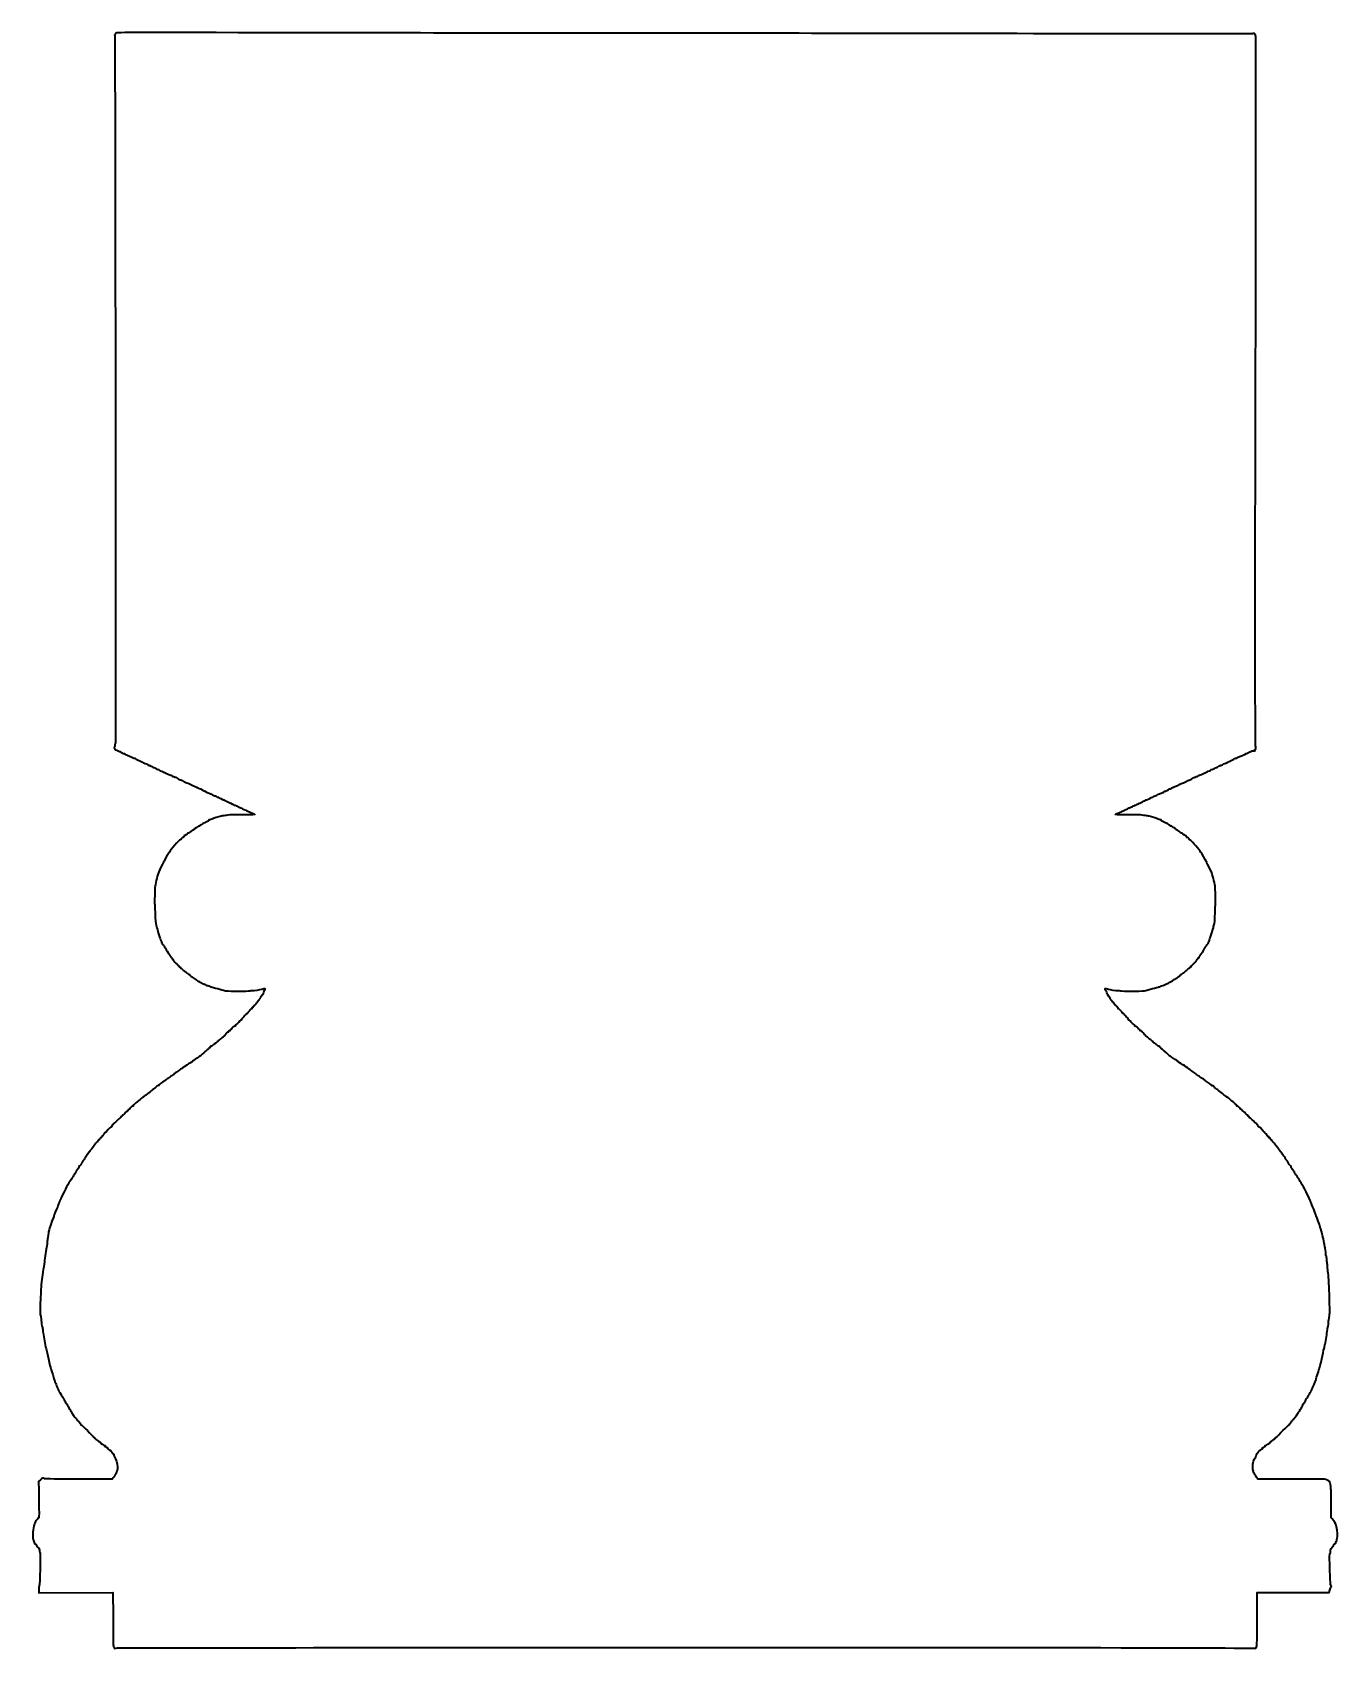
# Model space of a CAD drawing. Header units: millimetres. Extents: x 13 to 105, y -116 to -3.
import ezdxf

# ---------------------------------------------------------------- set-up
doc = ezdxf.new("R2010")
doc.units = ezdxf.units.MM
doc.header["$MEASUREMENT"] = 0
doc.layers.add('Layer 1', color=7, linetype='Continuous', lineweight=0)

msp = doc.modelspace()

# ---------------------------------------------------------------- linework, layer by layer
at = {"layer": 'Layer 1', "color": 12, "lineweight": 35, "true_color": 0xd51116}
msp.add_open_spline([(104.65, -108.36), (104.63, -108.58), (104.62, -108.61), (104.57, -108.73), (104.55, -108.78), (104.54, -108.83), (104.54, -108.84), (104.54, -108.86), (104.52, -108.87), (104.49, -108.87), (104.46, -108.87), (104.43, -108.9), (104.42, -108.92), (104.41, -108.96), (104.35, -109.05), (104.28, -109.13), (104.19, -109.25), (104.17, -109.3), (104.17, -109.41), (104.17, -109.48), (104.15, -109.55), (104.13, -109.57), (104.11, -109.58), (104.1, -109.79), (104.12, -110.28), (104.16, -111.72), (104.16, -111.8), (104.21, -111.82), (104.24, -111.84), (104.24, -111.86), (104.21, -111.91), (104.19, -111.94), (104.15, -112.04), (104.13, -112.13), (104.13, -112.13), (104.08, -112.3), (104.08, -112.3), (104.08, -112.3), (101.57, -112.3), (101.57, -112.3), (101.57, -112.3), (99.05, -112.3), (99.05, -112.3), (99.05, -112.3), (99.05, -112.74), (99.05, -112.74), (99.04, -112.99), (99.04, -113.84), (99.04, -114.62), (99.04, -115.86), (99.03, -116.07), (98.99, -116.11), (98.96, -116.13), (98.95, -116.17), (98.95, -116.19), (98.95, -116.21), (98.93, -116.22), (98.89, -116.2), (98.8, -116.15), (78.79, -116.13), (48.24, -116.15), (29.17, -116.15), (19.29, -116.16), (19.26, -116.18), (19.18, -116.22), (19.16, -116.22), (19.16, -116.18), (19.16, -116.16), (19.14, -116.13), (19.12, -116.11), (19.08, -116.07), (19.07, -115.85), (19.07, -114.62), (19.07, -113.84), (19.07, -112.99), (19.06, -112.74), (19.06, -112.74), (19.05, -112.3), (19.05, -112.3), (19.05, -112.3), (13.89, -112.31), (13.89, -112.31), (13.89, -112.31), (13.89, -112.07), (13.89, -112.07), (13.88, -111.94), (13.9, -111.83), (13.91, -111.82), (13.96, -111.79), (14.01, -109.59), (13.97, -109.56), (13.95, -109.55), (13.94, -109.48), (13.94, -109.41), (13.94, -109.29), (13.92, -109.25), (13.8, -109.13), (13.73, -109.05), (13.68, -108.97), (13.68, -108.94), (13.69, -108.92), (13.67, -108.9), (13.63, -108.89), (13.6, -108.88), (13.57, -108.85), (13.57, -108.84), (13.57, -108.83), (13.55, -108.78), (13.54, -108.73), (13.49, -108.61), (13.48, -108.58), (13.46, -108.36), (13.43, -108.06), (13.55, -107.4), (13.64, -107.4), (13.65, -107.4), (13.66, -107.38), (13.65, -107.37), (13.64, -107.35), (13.66, -107.31), (13.7, -107.27), (13.74, -107.22), (13.78, -107.16), (13.79, -107.14), (13.81, -107.11), (13.83, -107.09), (13.86, -107.09), (13.9, -107.09), (13.9, -106.99), (13.89, -106.41), (13.88, -106.03), (13.88, -105.46), (13.88, -105.13), (13.88, -105.13), (13.87, -104.54), (13.87, -104.54), (13.87, -104.54), (13.99, -104.42), (13.99, -104.42), (14.1, -104.31), (14.24, -104.27), (14.27, -104.34), (14.27, -104.36), (15.31, -104.37), (16.65, -104.37), (16.65, -104.37), (19.02, -104.37), (19.02, -104.37), (19.02, -104.37), (19.09, -104.28), (19.09, -104.28), (19.13, -104.23), (19.16, -104.18), (19.16, -104.16), (19.16, -104.15), (19.2, -104.07), (19.26, -103.99), (19.31, -103.9), (19.35, -103.82), (19.33, -103.8), (19.33, -103.79), (19.33, -103.77), (19.35, -103.75), (19.37, -103.74), (19.38, -103.64), (19.38, -103.52), (19.38, -103.27), (19.28, -102.95), (19.17, -102.8), (19.13, -102.76), (19.11, -102.69), (19.12, -102.66), (19.13, -102.63), (19.12, -102.61), (19.1, -102.62), (19.09, -102.63), (19.07, -102.61), (19.05, -102.57), (19.04, -102.51), (18.86, -102.31), (18.85, -102.34), (18.85, -102.36), (18.83, -102.34), (18.8, -102.31), (18.77, -102.27), (18.73, -102.25), (18.72, -102.26), (18.71, -102.27), (18.69, -102.25), (18.68, -102.21), (18.67, -102.17), (18.65, -102.15), (18.64, -102.16), (18.63, -102.16), (18.6, -102.15), (18.58, -102.12), (18.56, -102.1), (18.53, -102.09), (18.52, -102.1), (18.5, -102.1), (18.5, -102.09), (18.51, -102.06), (18.52, -102.03), (18.52, -102.01), (18.5, -102.03), (18.48, -102.04), (18.43, -102.01), (18.38, -101.97), (18.34, -101.93), (18.29, -101.9), (18.27, -101.91), (18.25, -101.92), (18.24, -101.91), (18.24, -101.88), (18.24, -101.85), (18.23, -101.84), (18.21, -101.85), (18.19, -101.86), (18.18, -101.85), (18.18, -101.82), (18.18, -101.79), (18.16, -101.77), (18.14, -101.77), (18.12, -101.77), (18.05, -101.72), (17.99, -101.67), (17.92, -101.61), (17.87, -101.57), (17.87, -101.58), (17.87, -101.59), (17.85, -101.57), (17.83, -101.52), (17.8, -101.47), (17.76, -101.43), (17.73, -101.43), (17.71, -101.43), (17.69, -101.42), (17.69, -101.41), (17.69, -101.37), (16.87, -100.57), (16.83, -100.57), (16.82, -100.57), (16.78, -100.51), (16.74, -100.44), (16.69, -100.36), (16.65, -100.3), (16.64, -100.3), (16.63, -100.3), (16.54, -100.2), (16.43, -100.07), (16.26, -99.86), (16.16, -99.71), (16.19, -99.71), (16.19, -99.7), (16.17, -99.67), (16.14, -99.63), (16.09, -99.59), (16.07, -99.54), (16.08, -99.52), (16.08, -99.51), (16.07, -99.49), (16.05, -99.48), (16.02, -99.47), (15.99, -99.43), (15.98, -99.39), (15.97, -99.36), (15.94, -99.29), (15.9, -99.25), (15.87, -99.21), (15.85, -99.16), (15.86, -99.15), (15.88, -99.14), (15.87, -99.13), (15.85, -99.13), (15.83, -99.13), (15.78, -99.06), (15.73, -98.97), (15.69, -98.88), (15.61, -98.75), (15.57, -98.68), (15.52, -98.62), (15.45, -98.49), (15.41, -98.42), (15.37, -98.33), (15.33, -98.27), (15.31, -98.27), (15.3, -98.27), (15.29, -98.25), (15.29, -98.24), (15.29, -98.22), (15.25, -98.13), (15.2, -98.02), (15.15, -97.91), (15.09, -97.76), (15.06, -97.69), (15.03, -97.61), (14.99, -97.51), (14.98, -97.47), (14.96, -97.43), (14.94, -97.37), (14.93, -97.35), (14.93, -97.3), (14.78, -96.82), (14.75, -96.73), (14.74, -96.71), (14.73, -96.67), (14.72, -96.66), (14.72, -96.64), (14.71, -96.62), (14.71, -96.61), (14.7, -96.59), (14.7, -96.59), (14.6, -96.18), (14.53, -95.89), (14.47, -95.6), (14.42, -95.36), (14.39, -95.24), (14.38, -95.18), (14.37, -95.18), (14.36, -95.18), (14.34, -95.1), (14.32, -94.98), (14.32, -94.94), (14.29, -94.75), (14.25, -94.57), (14.21, -94.38), (14.18, -94.15), (14.17, -94.04), (14.15, -93.84), (14.14, -93.79), (14.11, -93.72), (14.1, -93.69), (14.09, -93.61), (14.08, -93.52), (14.07, -93.44), (14.07, -93.37), (14.06, -93.37), (14.06, -93.37), (14.05, -93.29), (14.05, -93.2), (14.04, -93.11), (14.02, -92.99), (14, -92.92), (13.96, -92.77), (13.96, -92.44), (14, -91.83), (14.01, -91.58), (14.03, -91.25), (14.03, -91.09), (14.03, -90.94), (14.06, -90.63), (14.09, -90.4), (14.15, -90.04), (14.25, -89.36), (14.29, -89.05), (14.34, -88.72), (14.43, -88.1), (14.45, -88.02), (14.46, -87.97), (14.47, -87.85), (14.47, -87.76), (14.48, -87.67), (14.49, -87.57), (14.5, -87.54), (14.51, -87.52), (14.53, -87.4), (14.54, -87.28), (14.55, -87.16), (14.58, -87), (14.6, -86.93), (14.63, -86.85), (14.65, -86.77), (14.66, -86.74), (14.69, -86.61), (14.9, -86.02), (14.93, -86.01), (14.94, -86.01), (14.95, -85.99), (14.94, -85.98), (14.92, -85.95), (15.09, -85.51), (15.2, -85.3), (15.23, -85.24), (15.26, -85.15), (15.26, -85.12), (15.26, -85.08), (15.28, -85.06), (15.3, -85.06), (15.31, -85.06), (15.32, -85.04), (15.31, -85.01), (15.3, -84.99), (15.31, -84.95), (15.34, -84.93), (15.36, -84.91), (15.37, -84.88), (15.37, -84.87), (15.36, -84.85), (15.36, -84.84), (15.38, -84.84), (15.4, -84.84), (15.41, -84.82), (15.41, -84.79), (15.41, -84.77), (15.42, -84.72), (15.44, -84.69), (15.72, -84.12), (15.97, -83.66), (16.11, -83.47), (16.18, -83.37), (16.24, -83.27), (16.24, -83.26), (16.24, -83.24), (16.29, -83.17), (16.35, -83.09), (16.41, -83.01), (16.46, -82.93), (16.46, -82.91), (16.46, -82.89), (16.47, -82.87), (16.48, -82.87), (16.51, -82.86), (16.67, -82.6), (16.67, -82.57), (16.67, -82.56), (16.7, -82.51), (16.73, -82.47), (16.77, -82.43), (16.81, -82.38), (16.82, -82.36), (16.84, -82.35), (16.87, -82.29), (16.9, -82.23), (16.93, -82.16), (16.98, -82.09), (17.01, -82.06), (17.04, -82.03), (17.07, -81.99), (17.07, -81.98), (17.07, -81.96), (17.14, -81.87), (17.21, -81.77), (17.29, -81.67), (17.35, -81.57), (17.35, -81.55), (17.35, -81.54), (17.37, -81.52), (17.4, -81.51), (17.42, -81.5), (17.44, -81.48), (17.44, -81.46), (17.44, -81.44), (17.47, -81.4), (17.5, -81.37), (17.56, -81.3), (17.57, -81.29), (17.76, -81.03), (17.84, -80.92), (17.93, -80.82), (17.95, -80.8), (17.97, -80.78), (17.99, -80.74), (18.01, -80.71), (18.01, -80.68), (18.05, -80.66), (18.07, -80.66), (18.1, -80.66), (18.12, -80.64), (18.12, -80.61), (18.12, -80.55), (18.19, -80.47), (18.22, -80.5), (18.23, -80.51), (18.24, -80.5), (18.24, -80.48), (18.24, -80.43), (18.32, -80.35), (18.34, -80.38), (18.36, -80.38), (18.36, -80.38), (18.36, -80.35), (18.36, -80.31), (18.52, -80.12), (18.54, -80.13), (18.55, -80.13), (18.6, -80.09), (18.64, -80.03), (18.76, -79.88), (18.94, -79.71), (18.96, -79.73), (18.97, -79.74), (18.98, -79.72), (18.98, -79.7), (18.98, -79.67), (19, -79.64), (19.02, -79.63), (19.05, -79.62), (19.07, -79.59), (19.07, -79.57), (19.07, -79.54), (19.09, -79.52), (19.1, -79.52), (19.12, -79.52), (19.22, -79.43), (19.33, -79.32), (19.44, -79.21), (19.55, -79.12), (19.56, -79.12), (19.58, -79.12), (19.59, -79.1), (19.59, -79.08), (19.59, -79.06), (19.62, -79.02), (19.66, -79.02), (19.69, -79.01), (19.71, -78.97), (19.71, -78.95), (19.71, -78.93), (19.73, -78.91), (19.74, -78.92), (19.75, -78.93), (19.82, -78.87), (19.89, -78.8), (19.95, -78.72), (20.03, -78.66), (20.04, -78.66), (20.06, -78.66), (20.09, -78.64), (20.1, -78.6), (20.11, -78.57), (20.14, -78.53), (20.17, -78.53), (20.21, -78.51), (20.24, -78.48), (20.25, -78.44), (20.26, -78.41), (20.28, -78.39), (20.29, -78.4), (20.31, -78.41), (20.34, -78.38), (20.36, -78.34), (20.39, -78.29), (20.42, -78.27), (20.45, -78.27), (20.47, -78.29), (20.48, -78.28), (20.48, -78.26), (20.48, -78.22), (20.69, -78.02), (20.73, -78.02), (20.75, -78.02), (20.76, -78), (20.76, -77.98), (20.76, -77.97), (20.78, -77.94), (20.81, -77.93), (20.84, -77.92), (20.91, -77.88), (20.96, -77.83), (21.13, -77.68), (21.16, -77.65), (21.18, -77.65), (21.2, -77.65), (21.56, -77.37), (21.77, -77.19), (21.81, -77.15), (21.85, -77.13), (21.86, -77.13), (21.87, -77.13), (22.02, -77), (22.12, -76.9), (22.15, -76.87), (22.19, -76.86), (22.21, -76.86), (22.23, -76.88), (22.24, -76.87), (22.24, -76.86), (22.24, -76.82), (22.49, -76.63), (22.68, -76.51), (22.75, -76.47), (22.81, -76.42), (22.83, -76.4), (22.84, -76.38), (22.87, -76.36), (22.89, -76.36), (22.92, -76.36), (22.96, -76.33), (23.06, -76.23), (23.09, -76.2), (23.14, -76.17), (23.16, -76.16), (23.27, -76.11), (23.36, -76.05), (23.33, -76.05), (23.33, -76.04), (23.41, -75.98), (23.52, -75.91), (23.63, -75.83), (23.74, -75.75), (23.77, -75.72), (23.78, -75.7), (23.83, -75.68), (23.87, -75.67), (23.9, -75.65), (23.93, -75.63), (23.93, -75.62), (23.93, -75.6), (23.95, -75.59), (23.97, -75.59), (23.99, -75.59), (24.02, -75.57), (24.03, -75.54), (24.04, -75.51), (24.06, -75.5), (24.08, -75.51), (24.1, -75.52), (24.12, -75.51), (24.13, -75.49), (24.14, -75.46), (24.17, -75.43), (24.19, -75.43), (24.22, -75.43), (24.26, -75.42), (24.28, -75.4), (24.38, -75.3), (24.42, -75.28), (24.45, -75.28), (24.46, -75.28), (24.48, -75.27), (24.48, -75.25), (24.48, -75.23), (24.49, -75.23), (24.51, -75.23), (24.53, -75.25), (24.56, -75.23), (24.58, -75.19), (24.6, -75.16), (24.63, -75.13), (24.66, -75.13), (24.68, -75.13), (24.7, -75.12), (24.7, -75.1), (24.7, -75.08), (24.71, -75.06), (24.73, -75.06), (24.75, -75.06), (24.84, -75), (24.94, -74.93), (25.03, -74.85), (25.11, -74.8), (25.12, -74.8), (25.12, -74.82), (25.26, -74.71), (25.41, -74.56), (25.47, -74.51), (25.52, -74.47), (25.53, -74.47), (25.54, -74.47), (25.58, -74.44), (25.6, -74.4), (25.63, -74.36), (25.67, -74.33), (25.69, -74.33), (25.71, -74.33), (25.74, -74.3), (25.75, -74.26), (25.76, -74.23), (25.78, -74.21), (25.8, -74.22), (25.82, -74.23), (25.85, -74.2), (25.87, -74.16), (25.9, -74.09), (25.92, -74.08), (25.97, -74.09), (25.98, -74.09), (26.02, -74.06), (26.05, -74.02), (26.08, -73.98), (26.11, -73.96), (26.11, -73.98), (26.11, -73.99), (26.14, -73.97), (26.17, -73.93), (26.2, -73.89), (26.23, -73.87), (26.23, -73.88), (26.23, -73.89), (26.27, -73.87), (26.31, -73.83), (26.35, -73.79), (26.42, -73.73), (26.46, -73.7), (26.49, -73.67), (26.53, -73.64), (26.54, -73.64), (26.55, -73.64), (26.61, -73.58), (26.68, -73.51), (26.74, -73.45), (26.81, -73.4), (26.82, -73.4), (26.84, -73.4), (26.85, -73.4), (26.85, -73.38), (26.85, -73.35), (27.05, -73.13), (27.07, -73.15), (27.08, -73.16), (27.1, -73.12), (27.12, -73.08), (27.15, -73.04), (27.18, -73.01), (27.2, -73.02), (27.22, -73.03), (27.25, -73.01), (27.25, -72.97), (27.27, -72.94), (27.29, -72.92), (27.32, -72.92), (27.35, -72.92), (27.36, -72.9), (27.36, -72.89), (27.34, -72.86), (27.55, -72.68), (27.59, -72.69), (27.6, -72.7), (27.62, -72.68), (27.62, -72.66), (27.62, -72.63), (27.65, -72.59), (27.69, -72.56), (27.83, -72.48), (27.89, -72.41), (27.89, -72.37), (27.89, -72.34), (27.9, -72.33), (27.91, -72.34), (27.93, -72.36), (28.04, -72.27), (28.04, -72.23), (28.04, -72.22), (28.1, -72.15), (28.17, -72.09), (28.23, -72.02), (28.31, -71.94), (28.34, -71.89), (28.37, -71.85), (28.41, -71.81), (28.43, -71.81), (28.46, -71.81), (28.48, -71.8), (28.48, -71.78), (28.48, -71.75), (28.56, -71.65), (28.68, -71.53), (28.71, -71.5), (28.74, -71.48), (28.76, -71.49), (28.77, -71.5), (28.78, -71.49), (28.78, -71.48), (28.77, -71.42), (28.78, -71.37), (28.8, -71.39), (28.81, -71.4), (28.85, -71.38), (28.88, -71.33), (28.9, -71.29), (28.94, -71.25), (28.95, -71.26), (28.96, -71.26), (29, -71.21), (29.05, -71.15), (29.09, -71.08), (29.18, -70.98), (29.23, -70.91), (29.29, -70.85), (29.34, -70.77), (29.34, -70.75), (29.34, -70.73), (29.36, -70.7), (29.38, -70.69), (29.42, -70.68), (29.61, -70.33), (29.61, -70.26), (29.61, -70.24), (29.63, -70.21), (29.64, -70.21), (29.66, -70.2), (29.68, -70.16), (29.69, -70.12), (29.7, -70.06), (29.69, -70.06), (29.62, -70.07), (29.57, -70.08), (29.5, -70.1), (29.46, -70.11), (29.38, -70.14), (28.9, -70.21), (28.81, -70.21), (28.79, -70.21), (28.66, -70.21), (28.52, -70.23), (28.14, -70.27), (26.97, -70.25), (26.85, -70.2), (26.76, -70.17), (26.02, -69.97), (25.94, -69.95), (25.9, -69.95), (25.85, -69.93), (25.82, -69.91), (25.75, -69.87), (25.64, -69.84), (25.63, -69.85), (25.63, -69.85), (25.6, -69.84), (25.58, -69.82), (25.55, -69.79), (25.53, -69.78), (25.53, -69.79), (25.53, -69.8), (25.49, -69.79), (25.46, -69.77), (25.42, -69.74), (25.36, -69.72), (25.33, -69.72), (25.31, -69.72), (25.28, -69.71), (25.28, -69.69), (25.28, -69.67), (25.23, -69.65), (25.17, -69.63), (25.11, -69.61), (25.07, -69.58), (25.07, -69.56), (25.07, -69.55), (25.05, -69.54), (25.04, -69.55), (25.03, -69.56), (24.98, -69.53), (24.93, -69.49), (24.89, -69.45), (24.85, -69.42), (24.84, -69.42), (24.81, -69.42), (24.67, -69.32), (24.6, -69.25), (24.57, -69.22), (24.53, -69.2), (24.51, -69.2), (24.5, -69.2), (24.46, -69.16), (24.44, -69.13), (24.41, -69.09), (24.39, -69.07), (24.39, -69.09), (24.39, -69.1), (24.37, -69.09), (24.34, -69.07), (24.24, -68.98), (24.21, -68.95), (24.21, -68.97), (24.2, -68.97), (24.15, -68.93), (24.1, -68.88), (24.04, -68.81), (23.99, -68.77), (23.97, -68.77), (23.96, -68.77), (23.92, -68.73), (23.88, -68.69), (23.84, -68.65), (23.8, -68.62), (23.79, -68.63), (23.78, -68.64), (23.77, -68.62), (23.76, -68.58), (23.75, -68.55), (23.73, -68.53), (23.71, -68.54), (23.69, -68.55), (23.68, -68.53), (23.68, -68.51), (23.68, -68.48), (23.66, -68.46), (23.64, -68.46), (23.62, -68.46), (23.58, -68.43), (23.56, -68.38), (23.54, -68.34), (23.51, -68.31), (23.5, -68.32), (23.48, -68.34), (23.28, -68.11), (23.28, -68.07), (23.28, -68.04), (23.26, -68.02), (23.23, -68.01), (23.21, -68), (23.19, -67.97), (23.19, -67.95), (23.19, -67.93), (23.18, -67.91), (23.16, -67.91), (23.14, -67.91), (23.12, -67.88), (23.11, -67.85), (23.09, -67.82), (23.05, -67.77), (23.01, -67.72), (22.98, -67.68), (22.94, -67.63), (22.94, -67.62), (22.94, -67.6), (22.9, -67.53), (22.85, -67.46), (22.8, -67.38), (22.77, -67.32), (22.78, -67.32), (22.79, -67.32), (22.79, -67.31), (22.77, -67.3), (22.76, -67.29), (22.71, -67.22), (22.67, -67.15), (22.63, -67.09), (22.58, -67.01), (22.56, -66.99), (22.46, -66.88), (22.45, -66.86), (22.47, -66.86), (22.48, -66.86), (22.47, -66.84), (22.45, -66.81), (22.43, -66.79), (22.43, -66.77), (22.44, -66.77), (22.46, -66.77), (22.45, -66.76), (22.43, -66.74), (22.41, -66.73), (22.39, -66.69), (22.38, -66.65), (22.37, -66.6), (22.36, -66.55), (22.35, -66.52), (22.31, -66.42), (22.15, -65.89), (22.13, -65.82), (22.12, -65.77), (22.1, -65.7), (22.09, -65.65), (22.04, -65.5), (22.02, -65.29), (22.01, -64.73), (22, -64.45), (21.99, -64.2), (21.98, -64.19), (21.96, -64.16), (21.99, -63.02), (22.01, -62.9), (22.05, -62.62), (22.19, -62.08), (22.27, -61.9), (22.32, -61.75), (22.56, -61.29), (22.58, -61.28), (22.59, -61.27), (22.6, -61.25), (22.59, -61.24), (22.58, -61.22), (22.59, -61.2), (22.6, -61.2), (22.62, -61.2), (22.64, -61.19), (22.64, -61.17), (22.64, -61.11), (22.97, -60.55), (23.01, -60.54), (23.02, -60.53), (23.03, -60.51), (23.03, -60.49), (23.03, -60.42), (23.71, -59.67), (23.77, -59.67), (23.79, -59.67), (23.8, -59.66), (23.8, -59.64), (23.8, -59.59), (23.93, -59.48), (23.96, -59.5), (23.97, -59.51), (23.99, -59.51), (23.99, -59.49), (23.99, -59.45), (24.1, -59.33), (24.12, -59.35), (24.13, -59.36), (24.14, -59.35), (24.14, -59.33), (24.14, -59.32), (24.15, -59.3), (24.17, -59.32), (24.19, -59.32), (24.22, -59.3), (24.23, -59.27), (24.25, -59.24), (24.28, -59.21), (24.31, -59.21), (24.33, -59.21), (24.37, -59.18), (24.41, -59.15), (24.45, -59.11), (24.48, -59.09), (24.48, -59.11), (24.48, -59.12), (24.51, -59.1), (24.54, -59.06), (24.57, -59.03), (24.63, -58.99), (24.66, -58.98), (24.7, -58.97), (24.73, -58.95), (24.73, -58.93), (24.73, -58.91), (24.75, -58.9), (24.77, -58.9), (24.8, -58.9), (24.82, -58.89), (24.82, -58.87), (24.82, -58.85), (24.84, -58.84), (24.87, -58.84), (24.89, -58.84), (24.94, -58.8), (24.98, -58.77), (25.01, -58.73), (25.06, -58.7), (25.08, -58.71), (25.1, -58.71), (25.13, -58.7), (25.14, -58.67), (25.16, -58.65), (25.17, -58.63), (25.18, -58.64), (25.2, -58.65), (25.24, -58.62), (25.29, -58.58), (25.33, -58.54), (25.36, -58.52), (25.37, -58.52), (25.37, -58.53), (25.39, -58.52), (25.42, -58.5), (25.45, -58.48), (25.5, -58.45), (25.53, -58.45), (25.57, -58.44), (25.61, -58.43), (25.62, -58.42), (25.62, -58.4), (25.67, -58.38), (25.72, -58.36), (25.77, -58.33), (25.8, -58.3), (25.78, -58.28), (25.77, -58.26), (25.78, -58.25), (25.79, -58.27), (25.81, -58.28), (25.87, -58.27), (25.91, -58.24), (25.96, -58.22), (26.02, -58.2), (26.04, -58.2), (26.06, -58.2), (26.08, -58.18), (26.08, -58.17), (26.08, -58.15), (26.45, -58.05), (26.62, -58.02), (26.65, -58.01), (26.78, -57.99), (26.9, -57.97), (27.1, -57.93), (27.6, -57.9), (27.97, -57.91), (28.16, -57.91), (28.63, -57.91), (28.82, -57.91), (28.92, -57.91), (28.99, -57.9), (28.98, -57.89), (28.97, -57.87), (28.95, -57.86), (28.93, -57.86), (28.91, -57.86), (28.83, -57.82), (28.75, -57.78), (28.68, -57.74), (28.61, -57.71), (28.6, -57.71), (28.54, -57.7), (28.44, -57.65), (28.35, -57.59), (28.28, -57.55), (28.2, -57.52), (28.17, -57.52), (28.14, -57.52), (28.11, -57.5), (28.09, -57.47), (28.09, -57.45), (28.06, -57.43), (28.04, -57.43), (28.02, -57.43), (27.97, -57.42), (27.94, -57.41), (27.9, -57.39), (27.86, -57.37), (27.85, -57.37), (27.83, -57.37), (27.79, -57.34), (27.76, -57.32), (27.73, -57.29), (27.71, -57.28), (27.71, -57.3), (27.71, -57.31), (27.69, -57.3), (27.67, -57.28), (27.65, -57.26), (27.61, -57.24), (27.58, -57.24), (27.55, -57.24), (27.52, -57.23), (27.52, -57.21), (27.52, -57.19), (27.49, -57.18), (27.45, -57.18), (27.4, -57.18), (27.36, -57.16), (27.35, -57.13), (27.34, -57.11), (27.31, -57.09), (27.29, -57.1), (27.27, -57.11), (27.24, -57.1), (27.23, -57.09), (27.21, -57.06), (26.97, -56.93), (26.97, -56.95), (26.97, -56.96), (26.93, -56.94), (26.88, -56.91), (26.84, -56.88), (26.79, -56.86), (26.79, -56.86), (26.75, -56.87), (26.45, -56.71), (26.45, -56.69), (26.45, -56.67), (26.42, -56.67), (26.4, -56.68), (26.37, -56.69), (26.33, -56.68), (26.31, -56.64), (26.29, -56.62), (26.26, -56.6), (26.24, -56.6), (26.21, -56.61), (26.01, -56.52), (25.98, -56.48), (25.96, -56.47), (25.94, -56.46), (25.93, -56.46), (25.9, -56.45), (25.79, -56.41), (25.73, -56.38), (25.7, -56.37), (25.66, -56.35), (25.63, -56.35), (25.61, -56.35), (25.58, -56.33), (25.56, -56.3), (25.56, -56.27), (25.53, -56.26), (25.51, -56.27), (25.49, -56.28), (25.45, -56.27), (25.43, -56.24), (25.41, -56.22), (25.37, -56.2), (25.34, -56.2), (25.31, -56.2), (25.28, -56.18), (25.27, -56.15), (25.26, -56.12), (25.23, -56.11), (25.21, -56.11), (25.16, -56.12), (24.99, -56.04), (24.96, -56), (24.95, -55.98), (24.94, -55.98), (24.94, -55.99), (24.94, -56), (24.9, -56), (24.86, -55.97), (24.81, -55.94), (24.71, -55.9), (24.64, -55.87), (24.57, -55.84), (24.51, -55.8), (24.51, -55.79), (24.51, -55.78), (24.48, -55.77), (24.46, -55.77), (24.43, -55.77), (24.39, -55.76), (24.37, -55.74), (24.35, -55.73), (24.29, -55.7), (24.22, -55.68), (24.15, -55.65), (24.07, -55.61), (24.04, -55.59), (24.01, -55.56), (23.99, -55.55), (23.99, -55.56), (23.99, -55.58), (23.95, -55.56), (23.91, -55.53), (23.86, -55.5), (23.82, -55.48), (23.81, -55.48), (23.8, -55.5), (23.51, -55.35), (23.48, -55.31), (23.46, -55.29), (23.44, -55.27), (23.42, -55.28), (23.4, -55.28), (23.36, -55.27), (23.32, -55.25), (23.28, -55.23), (23.24, -55.22), (23.23, -55.23), (23.22, -55.24), (23.19, -55.21), (23.17, -55.18), (23.14, -55.15), (23.11, -55.13), (23.1, -55.14), (23.08, -55.15), (23.02, -55.12), (22.96, -55.09), (22.9, -55.06), (22.83, -55.03), (22.81, -55.03), (22.79, -55.03), (22.75, -55.01), (22.73, -54.98), (22.7, -54.95), (22.67, -54.94), (22.65, -54.95), (22.62, -54.96), (22.61, -54.95), (22.61, -54.94), (22.61, -54.92), (22.36, -54.81), (22.33, -54.82), (22.33, -54.82), (22.31, -54.8), (22.3, -54.78), (22.29, -54.77), (22.26, -54.75), (22.23, -54.74), (22.2, -54.74), (22.12, -54.7), (22.05, -54.67), (21.97, -54.63), (21.86, -54.58), (21.79, -54.55), (21.71, -54.52), (21.65, -54.48), (21.65, -54.47), (21.65, -54.45), (21.63, -54.45), (21.61, -54.46), (21.58, -54.46), (21.55, -54.46), (21.55, -54.45), (21.53, -54.42), (21.28, -54.29), (21.28, -54.31), (21.28, -54.32), (21.25, -54.3), (21.21, -54.28), (21.16, -54.24), (21.13, -54.24), (21.13, -54.25), (21.13, -54.26), (21.12, -54.26), (21.11, -54.24), (21.09, -54.22), (21.03, -54.19), (20.78, -54.07), (20.72, -54.05), (20.66, -54.01), (20.63, -53.99), (20.6, -53.96), (20.57, -53.96), (20.55, -53.96), (20.54, -53.98), (20.52, -53.97), (20.51, -53.96), (20.5, -53.93), (20.28, -53.82), (20.22, -53.81), (20.2, -53.81), (20.14, -53.78), (20.08, -53.76), (20.03, -53.73), (19.97, -53.71), (19.95, -53.71), (19.92, -53.71), (19.9, -53.69), (19.89, -53.66), (19.88, -53.63), (19.85, -53.62), (19.82, -53.63), (19.8, -53.63), (19.77, -53.63), (19.76, -53.62), (19.74, -53.58), (19.5, -53.46), (19.5, -53.48), (19.5, -53.49), (19.47, -53.47), (19.43, -53.45), (19.39, -53.42), (19.35, -53.4), (19.33, -53.4), (19.23, -53.38), (19.2, -53.36), (19.17, -53.29), (19.15, -53.25), (19.15, -53.21), (19.16, -53.19), (19.18, -53.18), (19.2, -53.11), (19.2, -53.03), (19.21, -52.96), (19.22, -52.88), (19.24, -52.85), (19.27, -52.79), (19.22, -3.52), (19.19, -3.45), (19.16, -3.4), (19.16, -3.38), (19.19, -3.37), (19.21, -3.37), (19.22, -3.35), (19.22, -3.32), (19.22, -3.2), (19.08, -3.2), (27.81, -3.23), (32.43, -3.24), (43.95, -3.26), (53.41, -3.26), (62.88, -3.27), (74.17, -3.28), (78.51, -3.29), (92.57, -3.32), (98.7, -3.33), (98.72, -3.3), (98.74, -3.26), (98.88, -3.27), (98.88, -3.32), (98.88, -3.35), (98.9, -3.37), (98.92, -3.37), (98.93, -3.37), (98.94, -3.39), (98.93, -3.41), (98.92, -3.44), (98.93, -3.47), (98.94, -3.48), (98.96, -3.48), (98.96, -5.03), (98.95, -7.05), (98.94, -9.01), (98.94, -11.68), (98.95, -12.99), (98.96, -15.85), (98.96, -15.37), (98.93, -29.35), (98.91, -35.52), (98.91, -41.07), (98.91, -41.68), (98.91, -42.29), (98.91, -45.12), (98.91, -47.98), (98.91, -50.84), (98.93, -53.19), (98.94, -53.2), (98.97, -53.22), (98.95, -53.37), (98.91, -53.37), (98.89, -53.37), (98.88, -53.4), (98.88, -53.42), (98.88, -53.47), (98.88, -53.47), (98.85, -53.43), (98.84, -53.4), (98.82, -53.4), (98.82, -53.42), (98.82, -53.44), (98.79, -53.45), (98.75, -53.45), (98.72, -53.44), (98.67, -53.45), (98.65, -53.47), (98.62, -53.49), (98.61, -53.49), (98.61, -53.48), (98.61, -53.46), (98.36, -53.58), (98.34, -53.62), (98.34, -53.63), (98.31, -53.63), (98.28, -53.63), (98.26, -53.62), (98.23, -53.63), (98.22, -53.66), (98.21, -53.69), (98.18, -53.71), (98.16, -53.71), (98.14, -53.71), (98.08, -53.73), (98.03, -53.76), (97.97, -53.78), (97.91, -53.81), (97.88, -53.81), (97.83, -53.82), (97.61, -53.93), (97.6, -53.96), (97.59, -53.97), (97.57, -53.98), (97.55, -53.96), (97.54, -53.96), (97.5, -53.97), (97.48, -53.99), (97.44, -54.01), (97.38, -54.05), (97.33, -54.07), (97.08, -54.19), (97.02, -54.22), (97, -54.24), (96.99, -54.26), (96.98, -54.26), (96.98, -54.25), (96.98, -54.24), (96.94, -54.25), (96.9, -54.28), (96.86, -54.3), (96.82, -54.32), (96.82, -54.31), (96.82, -54.29), (96.58, -54.42), (96.56, -54.45), (96.55, -54.46), (96.53, -54.46), (96.5, -54.46), (96.47, -54.45), (96.45, -54.45), (96.45, -54.47), (96.45, -54.48), (96.4, -54.52), (96.33, -54.55), (96.25, -54.58), (96.13, -54.63), (96.06, -54.67), (95.99, -54.7), (95.9, -54.74), (95.88, -54.74), (95.85, -54.75), (95.82, -54.77), (95.81, -54.78), (95.8, -54.8), (95.78, -54.82), (95.78, -54.82), (95.74, -54.81), (95.5, -54.92), (95.5, -54.94), (95.5, -54.95), (95.48, -54.96), (95.46, -54.95), (95.44, -54.94), (95.4, -54.95), (95.38, -54.98), (95.36, -55.01), (95.32, -55.03), (95.3, -55.03), (95.28, -55.03), (95.21, -55.06), (95.15, -55.09), (95.09, -55.12), (95.02, -55.15), (95.01, -55.14), (95, -55.13), (94.97, -55.15), (94.94, -55.18), (94.91, -55.22), (94.89, -55.24), (94.88, -55.23), (94.87, -55.22), (94.83, -55.23), (94.79, -55.25), (94.75, -55.27), (94.7, -55.29), (94.68, -55.29), (94.66, -55.29), (94.63, -55.3), (94.62, -55.32), (94.59, -55.35), (94.29, -55.5), (94.29, -55.49), (94.28, -55.49), (94.24, -55.5), (94.2, -55.53), (94.16, -55.56), (94.12, -55.58), (94.12, -55.56), (94.12, -55.55), (94.09, -55.56), (94.07, -55.59), (94.03, -55.61), (93.96, -55.65), (93.89, -55.68), (93.82, -55.7), (93.75, -55.73), (93.74, -55.74), (93.72, -55.76), (93.68, -55.77), (93.65, -55.77), (93.62, -55.77), (93.59, -55.78), (93.59, -55.79), (93.59, -55.8), (93.54, -55.84), (93.47, -55.87), (93.39, -55.9), (93.3, -55.94), (93.25, -55.97), (93.21, -56), (93.17, -56), (93.17, -55.99), (93.17, -55.98), (93.15, -55.98), (93.14, -56), (93.11, -56.04), (92.94, -56.12), (92.9, -56.11), (92.88, -56.11), (92.85, -56.12), (92.84, -56.15), (92.83, -56.18), (92.8, -56.2), (92.77, -56.2), (92.74, -56.2), (92.7, -56.22), (92.68, -56.24), (92.66, -56.27), (92.62, -56.28), (92.6, -56.27), (92.58, -56.26), (92.55, -56.27), (92.54, -56.3), (92.53, -56.33), (92.5, -56.35), (92.48, -56.35), (92.45, -56.35), (92.4, -56.37), (92.37, -56.38), (92.32, -56.41), (92.21, -56.45), (92.18, -56.46), (92.16, -56.46), (92.15, -56.47), (92.13, -56.48), (92.1, -56.52), (91.9, -56.6), (91.85, -56.61), (91.83, -56.61), (91.8, -56.63), (91.78, -56.66), (91.77, -56.68), (91.74, -56.69), (91.71, -56.68), (91.68, -56.67), (91.66, -56.67), (91.66, -56.69), (91.66, -56.71), (91.33, -56.88), (91.31, -56.86), (91.3, -56.86), (91.26, -56.89), (91.22, -56.91), (91.17, -56.94), (91.14, -56.96), (91.14, -56.95), (91.14, -56.93), (90.9, -57.06), (90.88, -57.09), (90.87, -57.1), (90.84, -57.11), (90.82, -57.1), (90.79, -57.09), (90.77, -57.11), (90.76, -57.13), (90.75, -57.16), (90.71, -57.18), (90.66, -57.18), (90.62, -57.18), (90.59, -57.19), (90.59, -57.21), (90.59, -57.23), (90.56, -57.24), (90.53, -57.24), (90.5, -57.24), (90.46, -57.26), (90.44, -57.28), (90.42, -57.3), (90.4, -57.31), (90.4, -57.3), (90.4, -57.28), (90.37, -57.3), (90.34, -57.33), (90.3, -57.35), (90.27, -57.38), (90.25, -57.37), (90.24, -57.37), (90.2, -57.39), (90.17, -57.41), (90.14, -57.42), (90.09, -57.44), (90.07, -57.43), (90.05, -57.43), (90.02, -57.45), (90.01, -57.47), (90, -57.5), (89.97, -57.52), (89.94, -57.52), (89.9, -57.52), (89.82, -57.55), (89.76, -57.59), (89.66, -57.65), (89.55, -57.7), (89.53, -57.7), (89.52, -57.7), (89.45, -57.74), (89.37, -57.78), (89.28, -57.82), (89.19, -57.86), (89.18, -57.86), (89.16, -57.86), (89.14, -57.87), (89.13, -57.89), (89.12, -57.9), (89.19, -57.91), (89.29, -57.91), (89.48, -57.91), (89.95, -57.91), (90.14, -57.91), (90.51, -57.9), (91.01, -57.93), (91.21, -57.97), (91.33, -57.99), (91.46, -58.01), (91.49, -58.02), (91.66, -58.05), (92.03, -58.15), (92.03, -58.17), (92.03, -58.18), (92.05, -58.2), (92.07, -58.2), (92.09, -58.2), (92.15, -58.22), (92.19, -58.24), (92.24, -58.27), (92.29, -58.28), (92.31, -58.27), (92.33, -58.25), (92.34, -58.26), (92.33, -58.28), (92.31, -58.3), (92.34, -58.33), (92.39, -58.36), (92.44, -58.38), (92.48, -58.4), (92.49, -58.42), (92.5, -58.43), (92.54, -58.44), (92.57, -58.45), (92.61, -58.45), (92.66, -58.48), (92.69, -58.5), (92.71, -58.52), (92.73, -58.53), (92.73, -58.52), (92.75, -58.52), (92.78, -58.54), (92.82, -58.58), (92.86, -58.62), (92.91, -58.65), (92.92, -58.64), (92.93, -58.63), (92.95, -58.65), (92.96, -58.67), (92.97, -58.7), (93, -58.71), (93.03, -58.71), (93.05, -58.7), (93.1, -58.73), (93.13, -58.77), (93.17, -58.8), (93.22, -58.84), (93.24, -58.84), (93.27, -58.84), (93.29, -58.85), (93.29, -58.87), (93.29, -58.89), (93.31, -58.9), (93.34, -58.9), (93.36, -58.9), (93.38, -58.91), (93.38, -58.93), (93.38, -58.95), (93.41, -58.97), (93.45, -58.98), (93.48, -58.99), (93.53, -59.03), (93.57, -59.06), (93.6, -59.1), (93.63, -59.12), (93.63, -59.11), (93.63, -59.1), (93.66, -59.11), (93.69, -59.15), (93.73, -59.18), (93.78, -59.21), (93.8, -59.21), (93.82, -59.21), (93.85, -59.24), (93.87, -59.27), (93.89, -59.3), (93.92, -59.33), (93.94, -59.32), (93.95, -59.3), (93.96, -59.32), (93.96, -59.33), (93.96, -59.35), (93.98, -59.36), (93.98, -59.35), (94.01, -59.33), (94.12, -59.45), (94.12, -59.49), (94.12, -59.51), (94.13, -59.51), (94.15, -59.5), (94.18, -59.48), (94.3, -59.59), (94.3, -59.64), (94.3, -59.66), (94.32, -59.67), (94.33, -59.67), (94.38, -59.67), (94.66, -59.96), (94.99, -60.36), (95.04, -60.42), (95.07, -60.48), (95.07, -60.49), (95.07, -60.51), (95.08, -60.53), (95.1, -60.54), (95.13, -60.55), (95.47, -61.11), (95.47, -61.17), (95.47, -61.19), (95.48, -61.2), (95.5, -61.2), (95.52, -61.2), (95.53, -61.22), (95.52, -61.24), (95.51, -61.25), (95.51, -61.27), (95.52, -61.28), (95.55, -61.29), (95.78, -61.75), (95.84, -61.9), (95.92, -62.08), (96.05, -62.62), (96.1, -62.9), (96.12, -63.02), (96.15, -64.16), (96.13, -64.19), (96.12, -64.2), (96.11, -64.45), (96.11, -64.73), (96.09, -65.29), (96.07, -65.5), (96.02, -65.65), (96, -65.7), (95.98, -65.77), (95.98, -65.82), (95.96, -65.89), (95.8, -66.42), (95.76, -66.52), (95.75, -66.55), (95.73, -66.6), (95.72, -66.65), (95.72, -66.69), (95.7, -66.73), (95.68, -66.74), (95.66, -66.76), (95.65, -66.77), (95.67, -66.77), (95.68, -66.77), (95.68, -66.79), (95.66, -66.81), (95.63, -66.84), (95.63, -66.86), (95.64, -66.86), (95.65, -66.86), (95.64, -66.88), (95.62, -66.91), (95.55, -66.99), (95.52, -67.03), (95.44, -67.15), (95.4, -67.22), (95.35, -67.29), (95.34, -67.3), (95.32, -67.31), (95.31, -67.32), (95.33, -67.32), (95.34, -67.32), (95.31, -67.38), (95.26, -67.46), (95.21, -67.53), (95.16, -67.6), (95.16, -67.62), (95.16, -67.63), (95.13, -67.68), (95.09, -67.72), (95.06, -67.77), (95.01, -67.82), (95, -67.85), (94.99, -67.88), (94.97, -67.91), (94.95, -67.91), (94.93, -67.91), (94.92, -67.93), (94.92, -67.95), (94.92, -67.97), (94.9, -68), (94.87, -68.01), (94.85, -68.02), (94.82, -68.04), (94.82, -68.07), (94.82, -68.11), (94.62, -68.34), (94.6, -68.32), (94.6, -68.31), (94.57, -68.34), (94.55, -68.38), (94.53, -68.43), (94.49, -68.46), (94.47, -68.46), (94.44, -68.46), (94.43, -68.48), (94.43, -68.51), (94.43, -68.53), (94.41, -68.55), (94.4, -68.54), (94.38, -68.53), (94.36, -68.55), (94.35, -68.58), (94.34, -68.62), (94.32, -68.64), (94.31, -68.63), (94.31, -68.62), (94.27, -68.65), (94.23, -68.69), (94.19, -68.73), (94.15, -68.77), (94.13, -68.77), (94.12, -68.77), (94.07, -68.81), (94.01, -68.88), (93.96, -68.93), (93.91, -68.97), (93.91, -68.97), (93.91, -68.96), (93.89, -68.96), (93.86, -68.99), (93.75, -69.08), (93.72, -69.11), (93.72, -69.08), (93.72, -69.07), (93.7, -69.09), (93.67, -69.13), (93.65, -69.16), (93.61, -69.2), (93.59, -69.2), (93.58, -69.2), (93.54, -69.22), (93.51, -69.25), (93.43, -69.33), (93.28, -69.43), (93.28, -69.41), (93.27, -69.4), (93.23, -69.44), (93.18, -69.48), (93.14, -69.53), (93.08, -69.56), (93.07, -69.55), (93.06, -69.54), (93.04, -69.55), (93.04, -69.56), (93.04, -69.58), (92.99, -69.61), (92.93, -69.63), (92.88, -69.65), (92.83, -69.67), (92.83, -69.69), (92.83, -69.71), (92.81, -69.72), (92.77, -69.72), (92.74, -69.72), (92.69, -69.74), (92.66, -69.76), (92.62, -69.78), (92.59, -69.8), (92.57, -69.81), (92.5, -69.82), (92.38, -69.86), (92.29, -69.91), (92.26, -69.93), (92.2, -69.95), (92.17, -69.95), (92.09, -69.97), (91.35, -70.17), (91.26, -70.2), (91.14, -70.25), (89.96, -70.27), (89.59, -70.23), (89.45, -70.21), (89.32, -70.21), (89.29, -70.21), (89.2, -70.21), (88.72, -70.14), (88.65, -70.11), (88.61, -70.1), (88.53, -70.08), (88.49, -70.07), (88.42, -70.06), (88.41, -70.06), (88.42, -70.12), (88.43, -70.16), (88.45, -70.2), (88.46, -70.21), (88.48, -70.21), (88.5, -70.24), (88.5, -70.26), (88.5, -70.33), (88.68, -70.68), (88.73, -70.69), (88.75, -70.7), (88.77, -70.73), (88.77, -70.75), (88.77, -70.77), (88.82, -70.85), (88.87, -70.91), (88.93, -70.98), (89.01, -71.07), (89.05, -71.14), (89.09, -71.2), (89.14, -71.25), (89.15, -71.25), (89.17, -71.25), (89.2, -71.29), (89.23, -71.33), (89.26, -71.38), (89.29, -71.4), (89.3, -71.39), (89.32, -71.37), (89.34, -71.42), (89.33, -71.48), (89.32, -71.49), (89.34, -71.5), (89.35, -71.49), (89.36, -71.48), (89.4, -71.5), (89.43, -71.53), (89.55, -71.65), (89.63, -71.75), (89.63, -71.78), (89.63, -71.8), (89.65, -71.81), (89.67, -71.81), (89.7, -71.81), (89.74, -71.85), (89.77, -71.89), (89.8, -71.94), (89.88, -72.02), (89.95, -72.09), (90.01, -72.15), (90.06, -72.22), (90.06, -72.23), (90.06, -72.27), (90.18, -72.36), (90.2, -72.34), (90.21, -72.33), (90.22, -72.34), (90.22, -72.37), (90.22, -72.41), (90.28, -72.48), (90.41, -72.56), (90.46, -72.59), (90.49, -72.63), (90.49, -72.66), (90.49, -72.68), (90.5, -72.7), (90.51, -72.69), (90.55, -72.68), (90.77, -72.86), (90.75, -72.88), (90.75, -72.9), (90.77, -72.92), (90.8, -72.92), (90.83, -72.93), (90.86, -72.96), (90.86, -72.99), (90.86, -73.01), (90.88, -73.03), (90.9, -73.02), (90.92, -73.01), (90.96, -73.04), (90.98, -73.08), (91.01, -73.12), (91.03, -73.16), (91.04, -73.15), (91.05, -73.13), (91.26, -73.35), (91.26, -73.38), (91.26, -73.4), (91.27, -73.4), (91.28, -73.4), (91.3, -73.4), (91.37, -73.45), (91.43, -73.51), (91.5, -73.58), (91.56, -73.64), (91.57, -73.64), (91.58, -73.64), (91.61, -73.67), (91.65, -73.7), (91.69, -73.73), (91.76, -73.79), (91.8, -73.83), (91.84, -73.87), (91.87, -73.89), (91.87, -73.88), (91.87, -73.87), (91.9, -73.89), (91.94, -73.93), (91.97, -73.97), (92, -73.99), (92, -73.98), (92, -73.96), (92.02, -73.98), (92.06, -74.02), (92.09, -74.06), (92.13, -74.09), (92.13, -74.09), (92.19, -74.08), (92.21, -74.09), (92.24, -74.16), (92.26, -74.2), (92.29, -74.23), (92.31, -74.22), (92.33, -74.21), (92.35, -74.23), (92.36, -74.26), (92.37, -74.3), (92.39, -74.33), (92.42, -74.33), (92.44, -74.33), (92.48, -74.36), (92.5, -74.4), (92.53, -74.44), (92.57, -74.47), (92.58, -74.47), (92.59, -74.47), (92.64, -74.51), (92.7, -74.56), (92.84, -74.71), (92.98, -74.82), (92.98, -74.8), (92.99, -74.8), (93.07, -74.85), (93.16, -74.93), (93.26, -75), (93.36, -75.06), (93.38, -75.06), (93.4, -75.06), (93.41, -75.08), (93.41, -75.1), (93.41, -75.12), (93.43, -75.13), (93.45, -75.13), (93.47, -75.13), (93.51, -75.16), (93.53, -75.19), (93.55, -75.23), (93.58, -75.25), (93.6, -75.23), (93.61, -75.23), (93.63, -75.23), (93.63, -75.25), (93.63, -75.27), (93.64, -75.28), (93.66, -75.28), (93.68, -75.28), (93.71, -75.3), (93.74, -75.32), (93.84, -75.41), (93.87, -75.43), (93.91, -75.43), (93.94, -75.43), (93.97, -75.46), (93.98, -75.49), (93.99, -75.51), (94.01, -75.52), (94.03, -75.51), (94.04, -75.5), (94.07, -75.52), (94.08, -75.54), (94.09, -75.57), (94.11, -75.59), (94.14, -75.59), (94.16, -75.59), (94.18, -75.6), (94.18, -75.62), (94.18, -75.63), (94.21, -75.65), (94.24, -75.67), (94.27, -75.68), (94.32, -75.71), (94.34, -75.72), (94.36, -75.75), (94.47, -75.83), (94.59, -75.91), (94.7, -75.98), (94.77, -76.04), (94.77, -76.05), (94.75, -76.05), (94.84, -76.11), (94.95, -76.16), (94.97, -76.17), (95.01, -76.2), (95.04, -76.23), (95.15, -76.33), (95.19, -76.36), (95.22, -76.36), (95.24, -76.36), (95.26, -76.38), (95.28, -76.4), (95.29, -76.42), (95.36, -76.47), (95.43, -76.51), (95.61, -76.63), (95.87, -76.82), (95.87, -76.86), (95.87, -76.87), (95.89, -76.88), (95.9, -76.86), (95.92, -76.86), (95.96, -76.87), (95.99, -76.9), (96.09, -77), (96.24, -77.13), (96.25, -77.13), (96.26, -77.13), (96.3, -77.15), (96.34, -77.19), (96.55, -77.37), (96.91, -77.65), (96.93, -77.65), (96.95, -77.65), (96.99, -77.68), (97.15, -77.83), (97.2, -77.88), (97.27, -77.92), (97.3, -77.93), (97.32, -77.94), (97.35, -77.97), (97.35, -77.98), (97.35, -78), (97.36, -78.02), (97.38, -78.02), (97.42, -78.02), (97.62, -78.22), (97.62, -78.26), (97.62, -78.28), (97.64, -78.29), (97.66, -78.27), (97.68, -78.27), (97.72, -78.29), (97.74, -78.34), (97.77, -78.38), (97.8, -78.41), (97.81, -78.4), (97.83, -78.39), (97.85, -78.41), (97.86, -78.44), (97.87, -78.48), (97.9, -78.51), (97.93, -78.53), (97.96, -78.53), (98, -78.57), (98.01, -78.6), (98.02, -78.64), (98.04, -78.66), (98.07, -78.66), (98.08, -78.66), (98.16, -78.72), (98.22, -78.8), (98.29, -78.87), (98.35, -78.93), (98.37, -78.92), (98.38, -78.91), (98.39, -78.93), (98.39, -78.95), (98.39, -78.97), (98.42, -79.01), (98.45, -79.02), (98.49, -79.02), (98.51, -79.06), (98.51, -79.08), (98.51, -79.1), (98.53, -79.12), (98.54, -79.12), (98.56, -79.12), (98.67, -79.21), (98.78, -79.32), (98.89, -79.43), (98.99, -79.52), (99.01, -79.52), (99.02, -79.52), (99.04, -79.54), (99.04, -79.57), (99.04, -79.59), (99.06, -79.62), (99.08, -79.63), (99.11, -79.64), (99.13, -79.67), (99.13, -79.7), (99.13, -79.72), (99.14, -79.74), (99.15, -79.73), (99.17, -79.71), (99.35, -79.88), (99.47, -80.03), (99.51, -80.09), (99.56, -80.14), (99.57, -80.14), (99.61, -80.14), (99.74, -80.31), (99.74, -80.35), (99.74, -80.38), (99.75, -80.38), (99.76, -80.38), (99.79, -80.35), (99.86, -80.43), (99.86, -80.48), (99.86, -80.5), (99.87, -80.51), (99.88, -80.5), (99.91, -80.47), (99.99, -80.55), (99.99, -80.61), (99.99, -80.64), (100.01, -80.66), (100.04, -80.66), (100.06, -80.66), (100.09, -80.68), (100.1, -80.71), (100.12, -80.74), (100.14, -80.78), (100.16, -80.8), (100.18, -80.82), (100.26, -80.92), (100.34, -81.03), (100.54, -81.29), (100.55, -81.3), (100.61, -81.37), (100.64, -81.4), (100.67, -81.44), (100.67, -81.46), (100.67, -81.48), (100.69, -81.5), (100.71, -81.51), (100.74, -81.52), (100.76, -81.54), (100.76, -81.55), (100.76, -81.57), (100.82, -81.67), (100.89, -81.77), (100.97, -81.87), (101.04, -81.96), (101.04, -81.98), (101.04, -81.99), (101.06, -82.03), (101.1, -82.06), (101.13, -82.09), (101.18, -82.16), (101.21, -82.23), (101.24, -82.29), (101.27, -82.35), (101.29, -82.36), (101.3, -82.38), (101.34, -82.43), (101.37, -82.47), (101.4, -82.51), (101.43, -82.56), (101.43, -82.57), (101.43, -82.6), (101.59, -82.86), (101.62, -82.87), (101.64, -82.87), (101.65, -82.89), (101.65, -82.91), (101.65, -82.93), (101.7, -83.01), (101.75, -83.09), (101.81, -83.17), (101.86, -83.24), (101.86, -83.26), (101.86, -83.27), (101.92, -83.37), (102, -83.47), (102.14, -83.66), (102.39, -84.12), (102.67, -84.69), (102.68, -84.72), (102.69, -84.77), (102.69, -84.79), (102.69, -84.82), (102.71, -84.84), (102.72, -84.84), (102.74, -84.84), (102.75, -84.85), (102.74, -84.87), (102.73, -84.88), (102.74, -84.91), (102.77, -84.93), (102.79, -84.95), (102.8, -84.99), (102.8, -85.01), (102.79, -85.04), (102.8, -85.06), (102.81, -85.06), (102.83, -85.06), (102.85, -85.08), (102.85, -85.12), (102.85, -85.15), (102.87, -85.24), (102.91, -85.3), (103.02, -85.51), (103.18, -85.95), (103.17, -85.98), (103.16, -85.99), (103.16, -86.01), (103.18, -86.01), (103.21, -86.02), (103.42, -86.61), (103.44, -86.74), (103.45, -86.77), (103.48, -86.85), (103.51, -86.93), (103.53, -87), (103.56, -87.09), (103.57, -87.13), (103.6, -87.31), (103.62, -87.38), (103.64, -87.45), (103.69, -87.58), (103.75, -87.9), (103.74, -87.95), (103.74, -87.98), (103.75, -88.05), (103.77, -88.1), (103.8, -88.24), (103.84, -88.48), (103.84, -88.64), (103.84, -88.71), (103.86, -88.76), (103.87, -88.75), (103.88, -88.74), (103.89, -88.79), (103.9, -88.85), (103.9, -88.92), (103.9, -89), (103.91, -89.03), (103.91, -89.07), (103.93, -89.18), (103.94, -89.28), (103.95, -89.38), (103.96, -89.55), (103.97, -89.65), (103.98, -89.75), (103.99, -89.87), (104, -89.91), (104.07, -90.35), (104.15, -92.86), (104.1, -92.86), (104.08, -92.86), (104.08, -92.87), (104.09, -92.89), (104.1, -92.9), (104.1, -92.98), (104.08, -93.05), (104.06, -93.12), (104.04, -93.3), (104.03, -93.44), (104.02, -93.59), (104, -93.72), (103.99, -93.74), (103.97, -93.77), (103.96, -93.81), (103.93, -94.04), (103.93, -94.15), (103.89, -94.38), (103.86, -94.57), (103.82, -94.75), (103.79, -94.94), (103.78, -94.98), (103.76, -95.1), (103.74, -95.18), (103.74, -95.18), (103.73, -95.18), (103.72, -95.24), (103.69, -95.36), (103.64, -95.6), (103.58, -95.89), (103.51, -96.18), (103.41, -96.59), (103.4, -96.59), (103.4, -96.61), (103.39, -96.62), (103.39, -96.64), (103.38, -96.66), (103.38, -96.67), (103.37, -96.71), (103.36, -96.73), (103.33, -96.82), (103.18, -97.3), (103.17, -97.35), (103.17, -97.37), (103.15, -97.43), (103.13, -97.47), (103.11, -97.51), (103.07, -97.61), (103.05, -97.69), (103.02, -97.76), (102.95, -97.91), (102.91, -98.02), (102.85, -98.13), (102.81, -98.22), (102.81, -98.24), (102.81, -98.25), (102.8, -98.27), (102.79, -98.27), (102.78, -98.27), (102.73, -98.33), (102.69, -98.42), (102.65, -98.49), (102.58, -98.62), (102.54, -98.68), (102.49, -98.75), (102.42, -98.88), (102.37, -98.97), (102.33, -99.06), (102.28, -99.13), (102.26, -99.13), (102.24, -99.13), (102.23, -99.14), (102.24, -99.15), (102.25, -99.16), (102.24, -99.21), (102.21, -99.25), (102.17, -99.29), (102.14, -99.36), (102.13, -99.39), (102.12, -99.43), (102.08, -99.47), (102.06, -99.48), (102.03, -99.49), (102.02, -99.51), (102.03, -99.52), (102.04, -99.54), (102.01, -99.59), (101.97, -99.63), (101.93, -99.67), (101.91, -99.7), (101.91, -99.71), (101.94, -99.71), (101.84, -99.86), (101.67, -100.07), (101.57, -100.2), (101.48, -100.3), (101.47, -100.3), (101.46, -100.3), (101.41, -100.36), (101.37, -100.44), (101.33, -100.51), (101.29, -100.57), (101.28, -100.57), (101.24, -100.57), (100.42, -101.37), (100.42, -101.41), (100.42, -101.42), (100.4, -101.43), (100.38, -101.43), (100.35, -101.43), (100.31, -101.47), (100.28, -101.52), (100.26, -101.57), (100.24, -101.59), (100.24, -101.58), (100.23, -101.57), (100.18, -101.61), (100.12, -101.67), (100.06, -101.72), (99.99, -101.77), (99.97, -101.77), (99.95, -101.77), (99.93, -101.79), (99.93, -101.82), (99.93, -101.85), (99.91, -101.86), (99.9, -101.85), (99.88, -101.84), (99.86, -101.85), (99.86, -101.88), (99.86, -101.91), (99.85, -101.92), (99.84, -101.91), (99.82, -101.9), (99.77, -101.93), (99.72, -101.97), (99.68, -102.01), (99.62, -102.04), (99.61, -102.03), (99.59, -102.01), (99.59, -102.03), (99.6, -102.06), (99.61, -102.09), (99.61, -102.1), (99.59, -102.1), (99.58, -102.09), (99.55, -102.1), (99.53, -102.12), (99.51, -102.15), (99.48, -102.16), (99.47, -102.16), (99.45, -102.15), (99.44, -102.17), (99.42, -102.21), (99.42, -102.25), (99.4, -102.27), (99.39, -102.26), (99.38, -102.25), (99.34, -102.27), (99.31, -102.31), (99.28, -102.34), (99.25, -102.36), (99.25, -102.34), (99.25, -102.31), (99.07, -102.51), (99.05, -102.57), (99.04, -102.61), (99.02, -102.63), (99, -102.62), (98.99, -102.61), (98.98, -102.63), (98.99, -102.66), (99, -102.69), (98.97, -102.76), (98.94, -102.8), (98.82, -102.95), (98.73, -103.27), (98.73, -103.52), (98.73, -103.64), (98.74, -103.74), (98.76, -103.75), (98.78, -103.77), (98.78, -103.79), (98.77, -103.8), (98.76, -103.82), (98.8, -103.9), (98.85, -103.99), (98.9, -104.07), (98.95, -104.15), (98.95, -104.16), (98.95, -104.17), (98.98, -104.22), (99.02, -104.28), (99.02, -104.28), (99.09, -104.38), (99.09, -104.38), (99.09, -104.38), (101.41, -104.37), (101.41, -104.37), (103.54, -104.36), (103.75, -104.36), (103.9, -104.41), (104.07, -104.47), (104.13, -104.54), (104.15, -104.68), (104.16, -104.73), (104.18, -104.83), (104.19, -104.91), (104.21, -104.98), (104.22, -105.5), (104.21, -106.07), (104.21, -106.63), (104.22, -107.09), (104.23, -107.09), (104.26, -107.09), (104.5, -107.41), (104.54, -107.51), (104.61, -107.71), (104.67, -108.14), (104.65, -108.36)], degree=3, knots=[0, 0, 0, 0, 1, 1, 1, 2, 2, 2, 3, 3, 3, 4, 4, 4, 5, 5, 5, 6, 6, 6, 7, 7, 7, 8, 8, 8, 9, 9, 9, 10, 10, 10, 11, 11, 11, 12, 12, 12, 13, 13, 13, 14, 14, 14, 15, 15, 15, 16, 16, 16, 17, 17, 17, 18, 18, 18, 19, 19, 19, 20, 20, 20, 21, 21, 21, 22, 22, 22, 23, 23, 23, 24, 24, 24, 25, 25, 25, 26, 26, 26, 27, 27, 27, 28, 28, 28, 29, 29, 29, 30, 30, 30, 31, 31, 31, 32, 32, 32, 33, 33, 33, 34, 34, 34, 35, 35, 35, 36, 36, 36, 37, 37, 37, 38, 38, 38, 39, 39, 39, 40, 40, 40, 41, 41, 41, 42, 42, 42, 43, 43, 43, 44, 44, 44, 45, 45, 45, 46, 46, 46, 47, 47, 47, 48, 48, 48, 49, 49, 49, 50, 50, 50, 51, 51, 51, 52, 52, 52, 53, 53, 53, 54, 54, 54, 55, 55, 55, 56, 56, 56, 57, 57, 57, 58, 58, 58, 59, 59, 59, 60, 60, 60, 61, 61, 61, 62, 62, 62, 63, 63, 63, 64, 64, 64, 65, 65, 65, 66, 66, 66, 67, 67, 67, 68, 68, 68, 69, 69, 69, 70, 70, 70, 71, 71, 71, 72, 72, 72, 73, 73, 73, 74, 74, 74, 75, 75, 75, 76, 76, 76, 77, 77, 77, 78, 78, 78, 79, 79, 79, 80, 80, 80, 81, 81, 81, 82, 82, 82, 83, 83, 83, 84, 84, 84, 85, 85, 85, 86, 86, 86, 87, 87, 87, 88, 88, 88, 89, 89, 89, 90, 90, 90, 91, 91, 91, 92, 92, 92, 93, 93, 93, 94, 94, 94, 95, 95, 95, 96, 96, 96, 97, 97, 97, 98, 98, 98, 99, 99, 99, 100, 100, 100, 101, 101, 101, 102, 102, 102, 103, 103, 103, 104, 104, 104, 105, 105, 105, 106, 106, 106, 107, 107, 107, 108, 108, 108, 109, 109, 109, 110, 110, 110, 111, 111, 111, 112, 112, 112, 113, 113, 113, 114, 114, 114, 115, 115, 115, 116, 116, 116, 117, 117, 117, 118, 118, 118, 119, 119, 119, 120, 120, 120, 121, 121, 121, 122, 122, 122, 123, 123, 123, 124, 124, 124, 125, 125, 125, 126, 126, 126, 127, 127, 127, 128, 128, 128, 129, 129, 129, 130, 130, 130, 131, 131, 131, 132, 132, 132, 133, 133, 133, 134, 134, 134, 135, 135, 135, 136, 136, 136, 137, 137, 137, 138, 138, 138, 139, 139, 139, 140, 140, 140, 141, 141, 141, 142, 142, 142, 143, 143, 143, 144, 144, 144, 145, 145, 145, 146, 146, 146, 147, 147, 147, 148, 148, 148, 149, 149, 149, 150, 150, 150, 151, 151, 151, 152, 152, 152, 153, 153, 153, 154, 154, 154, 155, 155, 155, 156, 156, 156, 157, 157, 157, 158, 158, 158, 159, 159, 159, 160, 160, 160, 161, 161, 161, 162, 162, 162, 163, 163, 163, 164, 164, 164, 165, 165, 165, 166, 166, 166, 167, 167, 167, 168, 168, 168, 169, 169, 169, 170, 170, 170, 171, 171, 171, 172, 172, 172, 173, 173, 173, 174, 174, 174, 175, 175, 175, 176, 176, 176, 177, 177, 177, 178, 178, 178, 179, 179, 179, 180, 180, 180, 181, 181, 181, 182, 182, 182, 183, 183, 183, 184, 184, 184, 185, 185, 185, 186, 186, 186, 187, 187, 187, 188, 188, 188, 189, 189, 189, 190, 190, 190, 191, 191, 191, 192, 192, 192, 193, 193, 193, 194, 194, 194, 195, 195, 195, 196, 196, 196, 197, 197, 197, 198, 198, 198, 199, 199, 199, 200, 200, 200, 201, 201, 201, 202, 202, 202, 203, 203, 203, 204, 204, 204, 205, 205, 205, 206, 206, 206, 207, 207, 207, 208, 208, 208, 209, 209, 209, 210, 210, 210, 211, 211, 211, 212, 212, 212, 213, 213, 213, 214, 214, 214, 215, 215, 215, 216, 216, 216, 217, 217, 217, 218, 218, 218, 219, 219, 219, 220, 220, 220, 221, 221, 221, 222, 222, 222, 223, 223, 223, 224, 224, 224, 225, 225, 225, 226, 226, 226, 227, 227, 227, 228, 228, 228, 229, 229, 229, 230, 230, 230, 231, 231, 231, 232, 232, 232, 233, 233, 233, 234, 234, 234, 235, 235, 235, 236, 236, 236, 237, 237, 237, 238, 238, 238, 239, 239, 239, 240, 240, 240, 241, 241, 241, 242, 242, 242, 243, 243, 243, 244, 244, 244, 245, 245, 245, 246, 246, 246, 247, 247, 247, 248, 248, 248, 249, 249, 249, 250, 250, 250, 251, 251, 251, 252, 252, 252, 253, 253, 253, 254, 254, 254, 255, 255, 255, 256, 256, 256, 257, 257, 257, 258, 258, 258, 259, 259, 259, 260, 260, 260, 261, 261, 261, 262, 262, 262, 263, 263, 263, 264, 264, 264, 265, 265, 265, 266, 266, 266, 267, 267, 267, 268, 268, 268, 269, 269, 269, 270, 270, 270, 271, 271, 271, 272, 272, 272, 273, 273, 273, 274, 274, 274, 275, 275, 275, 276, 276, 276, 277, 277, 277, 278, 278, 278, 279, 279, 279, 280, 280, 280, 281, 281, 281, 282, 282, 282, 283, 283, 283, 284, 284, 284, 285, 285, 285, 286, 286, 286, 287, 287, 287, 288, 288, 288, 289, 289, 289, 290, 290, 290, 291, 291, 291, 292, 292, 292, 293, 293, 293, 294, 294, 294, 295, 295, 295, 296, 296, 296, 297, 297, 297, 298, 298, 298, 299, 299, 299, 300, 300, 300, 301, 301, 301, 302, 302, 302, 303, 303, 303, 304, 304, 304, 305, 305, 305, 306, 306, 306, 307, 307, 307, 308, 308, 308, 309, 309, 309, 310, 310, 310, 311, 311, 311, 312, 312, 312, 313, 313, 313, 314, 314, 314, 315, 315, 315, 316, 316, 316, 317, 317, 317, 318, 318, 318, 319, 319, 319, 320, 320, 320, 321, 321, 321, 322, 322, 322, 323, 323, 323, 324, 324, 324, 325, 325, 325, 326, 326, 326, 327, 327, 327, 328, 328, 328, 329, 329, 329, 330, 330, 330, 331, 331, 331, 332, 332, 332, 333, 333, 333, 334, 334, 334, 335, 335, 335, 336, 336, 336, 337, 337, 337, 338, 338, 338, 339, 339, 339, 340, 340, 340, 341, 341, 341, 342, 342, 342, 343, 343, 343, 344, 344, 344, 345, 345, 345, 346, 346, 346, 347, 347, 347, 348, 348, 348, 349, 349, 349, 350, 350, 350, 351, 351, 351, 352, 352, 352, 353, 353, 353, 354, 354, 354, 355, 355, 355, 356, 356, 356, 357, 357, 357, 358, 358, 358, 359, 359, 359, 360, 360, 360, 361, 361, 361, 362, 362, 362, 363, 363, 363, 364, 364, 364, 365, 365, 365, 366, 366, 366, 367, 367, 367, 368, 368, 368, 369, 369, 369, 370, 370, 370, 371, 371, 371, 372, 372, 372, 373, 373, 373, 374, 374, 374, 375, 375, 375, 376, 376, 376, 377, 377, 377, 378, 378, 378, 379, 379, 379, 380, 380, 380, 381, 381, 381, 382, 382, 382, 383, 383, 383, 384, 384, 384, 385, 385, 385, 386, 386, 386, 387, 387, 387, 388, 388, 388, 389, 389, 389, 390, 390, 390, 391, 391, 391, 392, 392, 392, 393, 393, 393, 394, 394, 394, 395, 395, 395, 396, 396, 396, 397, 397, 397, 398, 398, 398, 399, 399, 399, 400, 400, 400, 401, 401, 401, 402, 402, 402, 403, 403, 403, 404, 404, 404, 405, 405, 405, 406, 406, 406, 407, 407, 407, 408, 408, 408, 409, 409, 409, 410, 410, 410, 411, 411, 411, 412, 412, 412, 413, 413, 413, 414, 414, 414, 415, 415, 415, 416, 416, 416, 417, 417, 417, 418, 418, 418, 419, 419, 419, 420, 420, 420, 421, 421, 421, 422, 422, 422, 423, 423, 423, 424, 424, 424, 425, 425, 425, 426, 426, 426, 427, 427, 427, 428, 428, 428, 429, 429, 429, 430, 430, 430, 431, 431, 431, 432, 432, 432, 433, 433, 433, 434, 434, 434, 435, 435, 435, 436, 436, 436, 437, 437, 437, 438, 438, 438, 439, 439, 439, 440, 440, 440, 441, 441, 441, 442, 442, 442, 443, 443, 443, 444, 444, 444, 445, 445, 445, 446, 446, 446, 447, 447, 447, 448, 448, 448, 449, 449, 449, 450, 450, 450, 451, 451, 451, 452, 452, 452, 453, 453, 453, 454, 454, 454, 455, 455, 455, 456, 456, 456, 457, 457, 457, 458, 458, 458, 459, 459, 459, 460, 460, 460, 461, 461, 461, 462, 462, 462, 463, 463, 463, 464, 464, 464, 465, 465, 465, 466, 466, 466, 467, 467, 467, 468, 468, 468, 469, 469, 469, 470, 470, 470, 471, 471, 471, 472, 472, 472, 473, 473, 473, 474, 474, 474, 475, 475, 475, 476, 476, 476, 477, 477, 477, 478, 478, 478, 479, 479, 479, 480, 480, 480, 481, 481, 481, 482, 482, 482, 483, 483, 483, 484, 484, 484, 485, 485, 485, 486, 486, 486, 487, 487, 487, 488, 488, 488, 489, 489, 489, 490, 490, 490, 491, 491, 491, 492, 492, 492, 493, 493, 493, 494, 494, 494, 495, 495, 495, 496, 496, 496, 497, 497, 497, 498, 498, 498, 499, 499, 499, 500, 500, 500, 501, 501, 501, 502, 502, 502, 503, 503, 503, 504, 504, 504, 505, 505, 505, 506, 506, 506, 507, 507, 507, 508, 508, 508, 509, 509, 509, 510, 510, 510, 511, 511, 511, 512, 512, 512, 513, 513, 513, 514, 514, 514, 515, 515, 515, 516, 516, 516, 517, 517, 517, 518, 518, 518, 519, 519, 519, 520, 520, 520, 521, 521, 521, 522, 522, 522, 523, 523, 523, 524, 524, 524, 525, 525, 525, 526, 526, 526, 527, 527, 527, 528, 528, 528, 529, 529, 529, 530, 530, 530, 531, 531, 531, 532, 532, 532, 533, 533, 533, 534, 534, 534, 535, 535, 535, 536, 536, 536, 537, 537, 537, 538, 538, 538, 539, 539, 539, 540, 540, 540, 541, 541, 541, 542, 542, 542, 543, 543, 543, 544, 544, 544, 545, 545, 545, 546, 546, 546, 547, 547, 547, 548, 548, 548, 549, 549, 549, 550, 550, 550, 551, 551, 551, 552, 552, 552, 553, 553, 553, 554, 554, 554, 555, 555, 555, 556, 556, 556, 557, 557, 557, 558, 558, 558, 559, 559, 559, 560, 560, 560, 561, 561, 561, 562, 562, 562, 563, 563, 563, 564, 564, 564, 565, 565, 565, 566, 566, 566, 567, 567, 567, 568, 568, 568, 569, 569, 569, 570, 570, 570, 571, 571, 571, 572, 572, 572, 573, 573, 573, 574, 574, 574, 575, 575, 575, 576, 576, 576, 577, 577, 577, 578, 578, 578, 579, 579, 579, 580, 580, 580, 581, 581, 581, 582, 582, 582, 583, 583, 583, 584, 584, 584, 585, 585, 585, 586, 586, 586, 587, 587, 587, 588, 588, 588, 589, 589, 589, 590, 590, 590, 591, 591, 591, 592, 592, 592, 593, 593, 593, 594, 594, 594, 595, 595, 595, 596, 596, 596, 597, 597, 597, 598, 598, 598, 599, 599, 599, 600, 600, 600, 601, 601, 601, 602, 602, 602, 603, 603, 603, 604, 604, 604, 605, 605, 605, 606, 606, 606, 607, 607, 607, 608, 608, 608, 609, 609, 609, 610, 610, 610, 611, 611, 611, 612, 612, 612, 613, 613, 613, 614, 614, 614, 615, 615, 615, 616, 616, 616, 617, 617, 617, 618, 618, 618, 619, 619, 619, 620, 620, 620, 621, 621, 621, 622, 622, 622, 623, 623, 623, 624, 624, 624, 625, 625, 625, 626, 626, 626, 627, 627, 627, 628, 628, 628, 629, 629, 629, 630, 630, 630, 631, 631, 631, 632, 632, 632, 633, 633, 633, 634, 634, 634, 635, 635, 635, 636, 636, 636, 637, 637, 637, 638, 638, 638, 639, 639, 639, 640, 640, 640, 641, 641, 641, 642, 642, 642, 643, 643, 643, 644, 644, 644, 645, 645, 645, 646, 646, 646, 647, 647, 647, 648, 648, 648, 649, 649, 649, 650, 650, 650, 651, 651, 651, 652, 652, 652, 653, 653, 653, 654, 654, 654, 655, 655, 655, 656, 656, 656, 657, 657, 657, 658, 658, 658, 659, 659, 659, 660, 660, 660, 661, 661, 661, 662, 662, 662, 663, 663, 663, 664, 664, 664, 665, 665, 665, 666, 666, 666, 667, 667, 667, 668, 668, 668, 669, 669, 669, 670, 670, 670, 671, 671, 671, 672, 672, 672, 673, 673, 673, 674, 674, 674, 675, 675, 675, 676, 676, 676, 677, 677, 677, 678, 678, 678, 679, 679, 679, 680, 680, 680, 681, 681, 681, 682, 682, 682, 683, 683, 683, 684, 684, 684, 685, 685, 685, 686, 686, 686, 687, 687, 687, 688, 688, 688, 689, 689, 689, 690, 690, 690, 691, 691, 691, 692, 692, 692, 693, 693, 693, 694, 694, 694, 695, 695, 695, 696, 696, 696, 697, 697, 697, 698, 698, 698, 699, 699, 699, 700, 700, 700, 701, 701, 701, 702, 702, 702, 703, 703, 703, 704, 704, 704, 705, 705, 705, 706, 706, 706, 707, 707, 707, 708, 708, 708, 709, 709, 709, 710, 710, 710, 711, 711, 711, 712, 712, 712, 713, 713, 713, 714, 714, 714, 715, 715, 715, 716, 716, 716, 717, 717, 717, 718, 718, 718, 719, 719, 719, 720, 720, 720, 721, 721, 721, 722, 722, 722, 723, 723, 723, 724, 724, 724, 725, 725, 725, 726, 726, 726, 727, 727, 727, 728, 728, 728, 729, 729, 729, 730, 730, 730, 731, 731, 731, 732, 732, 732, 733, 733, 733, 734, 734, 734, 735, 735, 735, 736, 736, 736, 737, 737, 737, 738, 738, 738, 739, 739, 739, 740, 740, 740, 741, 741, 741, 742, 742, 742, 743, 743, 743, 744, 744, 744, 745, 745, 745, 746, 746, 746, 747, 747, 747, 748, 748, 748, 749, 749, 749, 750, 750, 750, 751, 751, 751, 752, 752, 752, 753, 753, 753, 754, 754, 754, 755, 755, 755, 756, 756, 756, 757, 757, 757, 758, 758, 758, 759, 759, 759, 760, 760, 760, 761, 761, 761, 762, 762, 762, 763, 763, 763, 764, 764, 764, 765, 765, 765, 766, 766, 766, 767, 767, 767, 768, 768, 768, 769, 769, 769, 770, 770, 770, 771, 771, 771, 772, 772, 772, 773, 773, 773, 774, 774, 774, 775, 775, 775, 776, 776, 776, 777, 777, 777, 778, 778, 778, 779, 779, 779, 780, 780, 780, 781, 781, 781, 782, 782, 782, 783, 783, 783, 784, 784, 784, 785, 785, 785, 786, 786, 786, 787, 787, 787, 788, 788, 788, 789, 789, 789, 790, 790, 790, 791, 791, 791, 792, 792, 792, 793, 793, 793, 794, 794, 794, 795, 795, 795, 796, 796, 796, 797, 797, 797, 798, 798, 798, 799, 799, 799, 800, 800, 800, 801, 801, 801, 802, 802, 802, 803, 803, 803, 804, 804, 804, 805, 805, 805, 806, 806, 806, 807, 807, 807, 808, 808, 808, 809, 809, 809, 810, 810, 810, 811, 811, 811, 812, 812, 812, 813, 813, 813, 814, 814, 814, 815, 815, 815, 816, 816, 816, 817, 817, 817, 818, 818, 818, 819, 819, 819, 820, 820, 820, 821, 821, 821, 822, 822, 822, 823, 823, 823, 824, 824, 824, 825, 825, 825, 826, 826, 826, 827, 827, 827, 828, 828, 828, 829, 829, 829, 830, 830, 830, 831, 831, 831, 832, 832, 832, 833, 833, 833, 834, 834, 834, 835, 835, 835, 836, 836, 836, 837, 837, 837, 838, 838, 838, 839, 839, 839, 840, 840, 840, 841, 841, 841, 842, 842, 842, 843, 843, 843, 844, 844, 844, 845, 845, 845, 846, 846, 846, 847, 847, 847, 848, 848, 848, 849, 849, 849, 850, 850, 850, 851, 851, 851, 852, 852, 852, 853, 853, 853, 854, 854, 854, 855, 855, 855, 856, 856, 856, 857, 857, 857, 858, 858, 858, 859, 859, 859, 860, 860, 860, 861, 861, 861, 862, 862, 862, 863, 863, 863, 864, 864, 864, 865, 865, 865, 866, 866, 866, 867, 867, 867, 868, 868, 868, 869, 869, 869, 870, 870, 870, 871, 871, 871, 872, 872, 872, 873, 873, 873, 874, 874, 874, 875, 875, 875, 876, 876, 876, 877, 877, 877, 878, 878, 878, 879, 879, 879, 880, 880, 880, 881, 881, 881, 882, 882, 882, 883, 883, 883, 883], dxfattribs=at)

doc.saveas('drawing.dxf')
